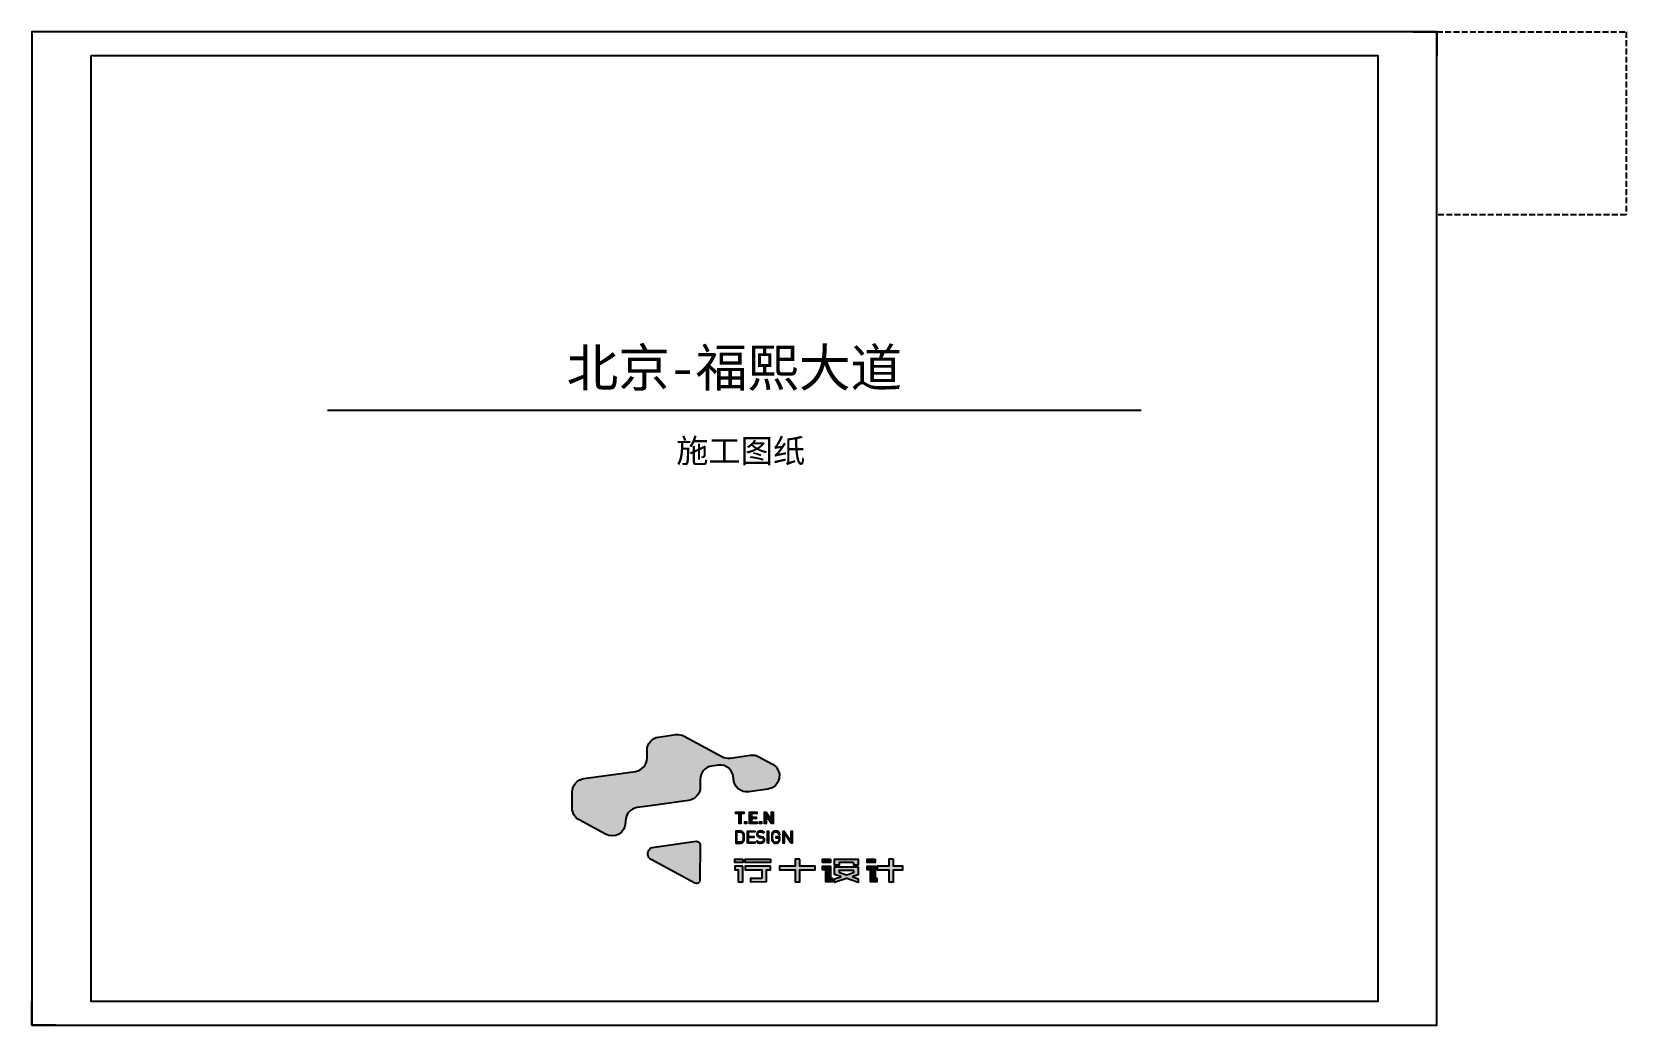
# Paper-space layout '布局' of a CAD drawing. Header units: millimetres. Extents: x -7887 to 894, y 542 to 1297.
# Drawn here: x -7887 to -7213, y 542 to 962 of the extents above; entities that cross this region are included whole.
import ezdxf
from ezdxf.enums import TextEntityAlignment as Align

# ---------------------------------------------------------------- set-up
doc = ezdxf.new("R2010")
doc.units = ezdxf.units.MM
doc.header["$LTSCALE"] = 10
doc.linetypes.add('DASH', pattern=[0.35, 0.25, -0.1])
for name, color, linetype in [('0-118标注', 2, 'Continuous'), ('008-顶面文字标注', 3, 'Continuous'), ('_U+56FE_U+5C42 1', 7, 'Continuous'), ('BJ-材料文字索引', 136, 'DASH'), ('ID_Anno_Dims', 3, 'Continuous'), ('T-TTLB-1', 1, 'Continuous')]:
    doc.layers.add(name, color=color, linetype=linetype)
doc.styles.add('宋体', font='', dxfattribs={"width": 0.8})
doc.styles.get('宋体').set_extended_font_data('SimSun')

psp = doc.layouts.new('布局')

# ---------------------------------------------------------------- texts
at = {"layer": '0-118标注', "color": 2, "style": '宋体'}
psp.add_text('北京-福熙大道', height=16, dxfattribs=at).set_placement((-7589.605, 812.276), align=Align.CENTER)
psp.add_text('施工图纸', height=10, dxfattribs=at).set_placement((-7586.944, 785.287), align=Align.MIDDLE)

# ---------------------------------------------------------------- hatches: boundary and pattern name
at = {"layer": '_U+56FE_U+5C42 1'}
h = psp.add_hatch(color=8, dxfattribs=at)
h.dxf.hatch_style = 2
edge = h.paths.add_edge_path()
edge.add_spline(control_points=[(-7626.247, 634.894), (-7626.247, 634.894), (-7626.247, 634.894), (-7626.247, 634.894), (-7626.247, 634.894), (-7608.937, 637.326), (-7608.937, 637.326), (-7606.129, 637.721), (-7604.039, 640.121), (-7604.034, 642.957), (-7604.034, 642.957), (-7604.03, 645.211), (-7604.03, 645.211), (-7604.03, 645.211), (-7604.028, 646.202), (-7604.028, 646.202), (-7604.023, 649.038), (-7601.932, 651.438), (-7599.124, 651.833), (-7599.124, 651.833), (-7596.452, 652.208), (-7596.452, 652.208), (-7593.02, 652.69), (-7589.956, 650.022), (-7589.963, 646.557), (-7589.963, 646.557), (-7589.963, 646.557), (-7589.963, 646.557), (-7589.969, 643.091), (-7586.905, 640.423), (-7583.474, 640.905), (-7583.474, 640.905), (-7575.461, 642.031), (-7575.461, 642.031), (-7570.024, 642.795), (-7568.708, 650.052), (-7573.532, 652.676), (-7573.532, 652.676), (-7579.237, 655.78), (-7579.237, 655.78), (-7580.31, 656.363), (-7581.543, 656.587), (-7582.752, 656.417), (-7582.752, 656.417), (-7591.424, 655.198), (-7591.424, 655.198), (-7592.633, 655.028), (-7593.865, 655.251), (-7594.938, 655.835), (-7594.938, 655.835), (-7610.811, 664.47), (-7610.811, 664.47), (-7611.884, 665.053), (-7613.116, 665.277), (-7614.326, 665.107), (-7614.326, 665.107), (-7621.637, 664.079), (-7621.637, 664.079), (-7624.445, 663.684), (-7626.535, 661.284), (-7626.54, 658.449), (-7626.54, 658.449), (-7626.546, 655.203), (-7626.546, 655.203), (-7626.552, 652.367), (-7628.642, 649.967), (-7631.45, 649.573), (-7631.45, 649.573), (-7653.258, 646.508), (-7653.258, 646.508), (-7656.066, 646.113), (-7658.156, 643.713), (-7658.161, 640.878), (-7658.161, 640.878), (-7658.174, 634.029), (-7658.174, 634.029), (-7658.178, 631.938), (-7657.036, 630.014), (-7655.2, 629.015), (-7655.2, 629.015), (-7644.069, 622.959), (-7644.069, 622.959), (-7640.277, 620.897), (-7635.658, 623.636), (-7635.65, 627.953), (-7635.65, 627.953), (-7635.649, 628.631), (-7635.649, 628.631), (-7635.644, 631.467), (-7633.553, 633.867), (-7630.745, 634.261), (-7630.745, 634.261), (-7626.247, 634.894), (-7626.247, 634.894)], knot_values=[0, 0, 0, 0, 1, 1, 1, 2, 2, 2, 3, 3, 3, 4, 4, 4, 5, 5, 5, 6, 6, 6, 7, 7, 7, 8, 8, 8, 9, 9, 9, 10, 10, 10, 11, 11, 11, 12, 12, 12, 13, 13, 13, 14, 14, 14, 15, 15, 15, 16, 16, 16, 17, 17, 17, 18, 18, 18, 19, 19, 19, 20, 20, 20, 21, 21, 21, 22, 22, 22, 23, 23, 23, 24, 24, 24, 25, 25, 25, 26, 26, 26, 27, 27, 27, 28, 28, 28, 29, 29, 29, 30, 30, 30, 31, 31, 31, 31], degree=3, periodic=0)
at = {"layer": '_U+56FE_U+5C42 1', "lineweight": 0}
h = psp.add_hatch(color=8, dxfattribs=at)
h.dxf.hatch_style = 2
h.paths.add_polyline_path([(-7586.794, 631.556), (-7586.794, 627.323), (-7587.795, 627.323), (-7587.795, 631.556), (-7589.134, 631.556), (-7589.134, 632.449), (-7585.455, 632.449), (-7585.455, 631.556)])
h = psp.add_hatch(color=8, dxfattribs=at)
h.dxf.hatch_style = 2
h.paths.add_polyline_path([(-7585.39, 627.323), (-7585.39, 628.388), (-7584.317, 628.388), (-7584.317, 627.323)])
h = psp.add_hatch(color=8, dxfattribs=at)
h.dxf.hatch_style = 2
h.paths.add_polyline_path([(-7583.295, 627.323), (-7583.295, 632.449), (-7579.918, 632.449), (-7579.918, 631.556), (-7582.294, 631.556), (-7582.294, 630.354), (-7580.271, 630.354), (-7580.271, 629.461), (-7582.294, 629.461), (-7582.294, 628.216), (-7579.918, 628.216), (-7579.918, 627.323)])
h = psp.add_hatch(color=8, dxfattribs=at)
h.dxf.hatch_style = 2
h.paths.add_polyline_path([(-7579.111, 627.323), (-7579.111, 628.388), (-7578.039, 628.388), (-7578.039, 627.323)])
h = psp.add_hatch(color=8, dxfattribs=at)
h.dxf.hatch_style = 2
h.paths.add_polyline_path([(-7573.985, 627.323), (-7576.016, 630.469), (-7576.016, 627.323), (-7577.016, 627.323), (-7577.016, 632.449), (-7576.124, 632.449), (-7574.093, 629.31), (-7574.093, 632.449), (-7573.093, 632.449), (-7573.093, 627.323)])
at = {"layer": '_U+56FE_U+5C42 1'}
h = psp.add_hatch(color=251, dxfattribs=at)
h.dxf.hatch_style = 2
edge = h.paths.add_edge_path()
edge.add_spline(control_points=[(-7605.755, 619.999), (-7605.755, 619.999), (-7624.34, 617.387), (-7624.34, 617.387), (-7624.67, 617.341), (-7624.975, 617.186), (-7625.211, 616.951), (-7626.819, 615.348), (-7626.294, 613.177), (-7624.764, 612.345), (-7624.764, 612.345), (-7606.263, 602.281), (-7606.263, 602.281), (-7605.32, 601.768), (-7604.17, 602.449), (-7604.168, 603.523), (-7604.168, 603.523), (-7604.14, 618.593), (-7604.14, 618.593), (-7604.139, 619.455), (-7604.901, 620.119), (-7605.755, 619.999)], knot_values=[0, 0, 0, 0, 1, 1, 1, 2, 2, 2, 3, 3, 3, 4, 4, 4, 5, 5, 5, 6, 6, 6, 7, 7, 7, 7], degree=3, periodic=0)
h = psp.add_hatch(color=8, dxfattribs=at)
h.dxf.hatch_style = 2
edge = h.paths.add_edge_path()
edge.add_spline(control_points=[(-7585.968, 619.701), (-7586.27, 619.4), (-7586.714, 619.235), (-7587.245, 619.235), (-7587.245, 619.235), (-7588.959, 619.235), (-7588.959, 619.235), (-7588.959, 619.235), (-7588.959, 624.341), (-7588.959, 624.341), (-7588.959, 624.341), (-7587.245, 624.341), (-7587.245, 624.341), (-7586.714, 624.341), (-7586.27, 624.176), (-7585.968, 623.875), (-7585.452, 623.358), (-7585.473, 622.548), (-7585.473, 621.859), (-7585.473, 621.171), (-7585.452, 620.217), (-7585.968, 619.701)], knot_values=[0, 0, 0, 0, 1, 1, 1, 2, 2, 2, 3, 3, 3, 4, 4, 4, 5, 5, 5, 6, 6, 6, 7, 7, 7, 7], degree=3, periodic=0)
edge = h.paths.add_edge_path()
edge.add_spline(control_points=[(-7586.241, 623.602), (-7586.535, 623.903), (-7586.929, 623.997), (-7587.338, 623.997), (-7587.338, 623.997), (-7588.571, 623.997), (-7588.571, 623.997), (-7588.571, 623.997), (-7588.571, 619.579), (-7588.571, 619.579), (-7588.571, 619.579), (-7587.338, 619.579), (-7587.338, 619.579), (-7586.929, 619.579), (-7586.535, 619.672), (-7586.241, 619.973), (-7585.832, 620.389), (-7585.861, 621.293), (-7585.861, 621.859), (-7585.861, 622.426), (-7585.832, 623.186), (-7586.241, 623.602)], knot_values=[0, 0, 0, 0, 1, 1, 1, 2, 2, 2, 3, 3, 3, 4, 4, 4, 5, 5, 5, 6, 6, 6, 7, 7, 7, 7], degree=3, periodic=0)
h = psp.add_hatch(color=8, dxfattribs=at)
h.dxf.hatch_style = 2
h.paths.add_polyline_path([(-7584.097, 619.235), (-7584.097, 624.341), (-7580.999, 624.341), (-7580.999, 623.997), (-7583.71, 623.997), (-7583.71, 621.981), (-7581.401, 621.981), (-7581.401, 621.637), (-7583.71, 621.637), (-7583.71, 619.579), (-7580.999, 619.579), (-7580.999, 619.235)])
h = psp.add_hatch(color=8, dxfattribs=at)
h.dxf.hatch_style = 2
h.paths.add_polyline_path([(-7575.6, 619.235), (-7575.6, 624.341), (-7575.213, 624.341), (-7575.213, 619.235)])
h = psp.add_hatch(color=8, dxfattribs=at)
h.dxf.hatch_style = 2
edge = h.paths.add_edge_path()
edge.add_spline(control_points=[(-7570.746, 619.78), (-7571.083, 619.407), (-7571.57, 619.192), (-7572.087, 619.192), (-7572.567, 619.192), (-7573.026, 619.378), (-7573.363, 619.715), (-7573.829, 620.181), (-7573.837, 620.633), (-7573.837, 621.788), (-7573.837, 622.942), (-7573.829, 623.394), (-7573.363, 623.86), (-7573.026, 624.197), (-7572.567, 624.384), (-7572.087, 624.384), (-7571.19, 624.384), (-7570.502, 623.796), (-7570.344, 622.892), (-7570.344, 622.892), (-7570.731, 622.892), (-7570.731, 622.892), (-7570.882, 623.595), (-7571.398, 624.04), (-7572.087, 624.04), (-7572.452, 624.04), (-7572.797, 623.903), (-7573.055, 623.645), (-7573.421, 623.279), (-7573.449, 622.885), (-7573.449, 621.788), (-7573.449, 620.69), (-7573.421, 620.296), (-7573.055, 619.93), (-7572.797, 619.672), (-7572.452, 619.536), (-7572.087, 619.536), (-7571.685, 619.536), (-7571.291, 619.708), (-7571.025, 620.031), (-7570.803, 620.303), (-7570.717, 620.604), (-7570.717, 621.042), (-7570.717, 621.042), (-7570.717, 621.501), (-7570.717, 621.501), (-7570.717, 621.501), (-7572.087, 621.501), (-7572.087, 621.501), (-7572.087, 621.501), (-7572.087, 621.845), (-7572.087, 621.845), (-7572.087, 621.845), (-7570.33, 621.845), (-7570.33, 621.845), (-7570.33, 621.845), (-7570.33, 621.013), (-7570.33, 621.013), (-7570.33, 620.482), (-7570.445, 620.102), (-7570.746, 619.78)], knot_values=[0, 0, 0, 0, 1, 1, 1, 2, 2, 2, 3, 3, 3, 4, 4, 4, 5, 5, 5, 6, 6, 6, 7, 7, 7, 8, 8, 8, 9, 9, 9, 10, 10, 10, 11, 11, 11, 12, 12, 12, 13, 13, 13, 14, 14, 14, 15, 15, 15, 16, 16, 16, 17, 17, 17, 18, 18, 18, 19, 19, 19, 20, 20, 20, 20], degree=3, periodic=0)
h = psp.add_hatch(color=8, dxfattribs=at)
h.dxf.hatch_style = 2
h.paths.add_polyline_path([(-7565.633, 619.235), (-7568.581, 623.674), (-7568.581, 619.235), (-7568.968, 619.235), (-7568.968, 624.341), (-7568.581, 624.341), (-7565.633, 619.916), (-7565.633, 624.341), (-7565.246, 624.341), (-7565.246, 619.235)])
h = psp.add_hatch(color=8, dxfattribs=at)
h.paths.add_polyline_path([(-7574.272, 612.507), (-7574.272, 610.992), (-7585.082, 610.992), (-7585.082, 612.507)])
h.paths.add_polyline_path([(-7586.067, 612.507), (-7586.067, 610.992), (-7589.35, 610.992), (-7589.35, 612.507)])
edge = h.paths.add_edge_path()
edge.add_spline(control_points=[(-7586.067, 609.498), (-7586.067, 609.498), (-7586.067, 609.473), (-7586.067, 609.473), (-7586.067, 609.473), (-7586.067, 602.933), (-7586.067, 602.933), (-7586.067, 602.933), (-7587.961, 602.933), (-7587.961, 602.933), (-7587.961, 602.933), (-7587.961, 607.783), (-7587.961, 607.783), (-7587.961, 607.893), (-7588.05, 607.983), (-7588.161, 607.983), (-7588.161, 607.983), (-7589.35, 607.983), (-7589.35, 607.983), (-7589.35, 607.983), (-7589.35, 609.498), (-7589.35, 609.498), (-7589.35, 609.498), (-7586.067, 609.498), (-7586.067, 609.498)], knot_values=[0, 0, 0, 0, 1, 1, 1, 2, 2, 2, 3, 3, 3, 4, 4, 4, 5, 5, 5, 6, 6, 6, 7, 7, 7, 8, 8, 8, 8], degree=3, periodic=0)
edge = h.paths.add_edge_path()
edge.add_spline(control_points=[(-7574.272, 609.473), (-7574.272, 609.473), (-7574.272, 607.958), (-7574.272, 607.958), (-7574.272, 607.958), (-7575.848, 607.958), (-7575.848, 607.958), (-7575.959, 607.958), (-7576.048, 607.868), (-7576.048, 607.758), (-7576.048, 607.758), (-7576.048, 602.945), (-7576.048, 602.945), (-7576.048, 602.945), (-7582.808, 602.933), (-7582.808, 602.933), (-7582.808, 602.933), (-7582.808, 604.322), (-7582.808, 604.322), (-7582.808, 604.322), (-7578.142, 604.322), (-7578.142, 604.322), (-7578.032, 604.322), (-7577.942, 604.411), (-7577.942, 604.522), (-7577.942, 604.522), (-7577.942, 607.758), (-7577.942, 607.758), (-7577.942, 607.868), (-7578.032, 607.958), (-7578.142, 607.958), (-7578.142, 607.958), (-7585.082, 607.958), (-7585.082, 607.958), (-7585.082, 607.958), (-7585.082, 609.473), (-7585.082, 609.473), (-7585.082, 609.473), (-7574.272, 609.473), (-7574.272, 609.473)], knot_values=[0, 0, 0, 0, 1, 1, 1, 2, 2, 2, 3, 3, 3, 4, 4, 4, 5, 5, 5, 6, 6, 6, 7, 7, 7, 8, 8, 8, 9, 9, 9, 10, 10, 10, 11, 11, 11, 12, 12, 12, 13, 13, 13, 13], degree=3, periodic=0)
h = psp.add_hatch(color=8, dxfattribs=at)
edge = h.paths.add_edge_path()
edge.add_spline(control_points=[(-7561.997, 612.507), (-7561.997, 612.507), (-7561.997, 609.706), (-7561.997, 609.706), (-7561.997, 609.584), (-7561.899, 609.485), (-7561.777, 609.485), (-7561.777, 609.485), (-7555.42, 609.485), (-7555.42, 609.485), (-7555.42, 609.485), (-7555.42, 607.97), (-7555.42, 607.97), (-7555.42, 607.97), (-7561.777, 607.97), (-7561.777, 607.97), (-7561.899, 607.97), (-7561.997, 607.871), (-7561.997, 607.75), (-7561.997, 607.75), (-7561.997, 602.933), (-7561.997, 602.933), (-7561.997, 602.933), (-7563.891, 602.933), (-7563.891, 602.933), (-7563.891, 602.933), (-7563.891, 607.75), (-7563.891, 607.75), (-7563.891, 607.871), (-7563.99, 607.97), (-7564.112, 607.97), (-7564.112, 607.97), (-7570.469, 607.97), (-7570.469, 607.97), (-7570.469, 607.97), (-7570.469, 609.485), (-7570.469, 609.485), (-7570.469, 609.485), (-7564.112, 609.485), (-7564.112, 609.485), (-7563.99, 609.485), (-7563.891, 609.584), (-7563.891, 609.706), (-7563.891, 609.706), (-7563.891, 612.507), (-7563.891, 612.507), (-7563.891, 612.507), (-7561.997, 612.507), (-7561.997, 612.507)], knot_values=[0, 0, 0, 0, 1, 1, 1, 2, 2, 2, 3, 3, 3, 4, 4, 4, 5, 5, 5, 6, 6, 6, 7, 7, 7, 8, 8, 8, 9, 9, 9, 10, 10, 10, 11, 11, 11, 12, 12, 12, 13, 13, 13, 14, 14, 14, 15, 15, 15, 16, 16, 16, 16], degree=3, periodic=0)
for points in [[(-7549.036, 612.507), (-7549.036, 610.992), (-7552.318, 610.992), (-7552.318, 612.507)], [(-7530.155, 612.507), (-7530.155, 610.992), (-7533.438, 610.992), (-7533.438, 612.507)]]:
    psp.add_hatch(color=8, dxfattribs=at).paths.add_polyline_path(points)
h = psp.add_hatch(color=8, dxfattribs=at)
edge = h.paths.add_edge_path()
edge.add_spline(control_points=[(-7548.836, 604.448), (-7548.946, 604.448), (-7549.036, 604.537), (-7549.036, 604.648), (-7549.036, 604.648), (-7549.036, 609.473), (-7549.036, 609.473), (-7549.036, 609.473), (-7549.036, 609.498), (-7549.036, 609.498), (-7549.036, 609.498), (-7552.318, 609.498), (-7552.318, 609.498), (-7552.318, 609.498), (-7552.318, 607.983), (-7552.318, 607.983), (-7552.318, 607.983), (-7551.13, 607.983), (-7551.13, 607.983), (-7551.019, 607.983), (-7550.93, 607.893), (-7550.93, 607.783), (-7550.93, 607.783), (-7550.93, 602.933), (-7550.93, 602.933), (-7550.93, 602.933), (-7550.918, 602.933), (-7550.918, 602.933), (-7550.918, 602.933), (-7549.036, 602.933), (-7549.036, 602.933), (-7549.036, 602.933), (-7548.227, 602.933), (-7548.227, 602.933), (-7548.227, 602.933), (-7548.227, 604.448), (-7548.227, 604.448), (-7548.227, 604.448), (-7548.836, 604.448), (-7548.836, 604.448)], knot_values=[0, 0, 0, 0, 1, 1, 1, 2, 2, 2, 3, 3, 3, 4, 4, 4, 5, 5, 5, 6, 6, 6, 7, 7, 7, 8, 8, 8, 9, 9, 9, 10, 10, 10, 11, 11, 11, 12, 12, 12, 13, 13, 13, 13], degree=3, periodic=0)
h = psp.add_hatch(color=8, dxfattribs=at)
edge = h.paths.add_edge_path()
edge.add_spline(control_points=[(-7547.227, 612.507), (-7547.227, 612.507), (-7547.227, 612.507), (-7547.227, 612.507), (-7547.227, 612.507), (-7547.235, 612.507), (-7547.235, 612.507), (-7547.235, 612.507), (-7547.235, 612.496), (-7547.235, 612.496), (-7547.235, 612.496), (-7547.235, 609.887), (-7547.235, 609.887), (-7547.235, 609.887), (-7547.235, 609.876), (-7547.235, 609.876), (-7547.235, 609.876), (-7545.352, 609.876), (-7545.352, 609.876), (-7545.352, 609.876), (-7545.352, 610.792), (-7545.352, 610.792), (-7545.352, 610.902), (-7545.262, 610.992), (-7545.152, 610.992), (-7545.152, 610.992), (-7539.323, 610.992), (-7539.323, 610.992), (-7539.213, 610.992), (-7539.123, 610.902), (-7539.123, 610.792), (-7539.123, 610.792), (-7539.123, 609.876), (-7539.123, 609.876), (-7539.123, 609.876), (-7537.24, 609.876), (-7537.24, 609.876), (-7537.24, 609.876), (-7537.24, 609.887), (-7537.24, 609.887), (-7537.24, 609.887), (-7537.24, 610.992), (-7537.24, 610.992), (-7537.24, 610.992), (-7537.24, 612.496), (-7537.24, 612.496), (-7537.24, 612.496), (-7537.24, 612.507), (-7537.24, 612.507), (-7537.24, 612.507), (-7537.24, 612.507), (-7537.24, 612.507), (-7537.24, 612.507), (-7547.227, 612.507), (-7547.227, 612.507)], knot_values=[0, 0, 0, 0, 1, 1, 1, 2, 2, 2, 3, 3, 3, 4, 4, 4, 5, 5, 5, 6, 6, 6, 7, 7, 7, 8, 8, 8, 9, 9, 9, 10, 10, 10, 11, 11, 11, 12, 12, 12, 13, 13, 13, 14, 14, 14, 15, 15, 15, 16, 16, 16, 17, 17, 17, 18, 18, 18, 18], degree=3, periodic=0)
h = psp.add_hatch(color=8, dxfattribs=at)
edge = h.paths.add_edge_path()
edge.add_spline(control_points=[(-7537.24, 609.24), (-7537.24, 609.24), (-7537.241, 609.24), (-7537.241, 609.24), (-7537.241, 609.24), (-7539.123, 609.24), (-7539.123, 609.24), (-7539.123, 609.24), (-7545.352, 609.24), (-7545.352, 609.24), (-7545.352, 609.24), (-7547.227, 609.24), (-7547.227, 609.24), (-7547.227, 609.24), (-7547.235, 609.24), (-7547.235, 609.24), (-7547.235, 609.24), (-7547.235, 606.231), (-7547.235, 606.231), (-7547.235, 606.231), (-7547.227, 606.231), (-7547.227, 606.231), (-7547.227, 606.231), (-7547.227, 605.97), (-7547.227, 605.97), (-7547.227, 605.97), (-7544.618, 605.094), (-7544.618, 605.094), (-7544.563, 605.076), (-7544.563, 604.999), (-7544.618, 604.981), (-7544.618, 604.981), (-7547.235, 604.102), (-7547.235, 604.102), (-7547.235, 604.102), (-7547.235, 602.52), (-7547.235, 602.52), (-7547.235, 602.52), (-7542.156, 604.225), (-7542.156, 604.225), (-7542.115, 604.239), (-7542.07, 604.239), (-7542.029, 604.225), (-7542.029, 604.225), (-7537.24, 602.617), (-7537.24, 602.617), (-7537.24, 602.617), (-7537.24, 604.199), (-7537.24, 604.199), (-7537.24, 604.199), (-7539.567, 604.981), (-7539.567, 604.981), (-7539.622, 604.999), (-7539.622, 605.076), (-7539.567, 605.094), (-7539.567, 605.094), (-7537.24, 605.876), (-7537.24, 605.876), (-7537.24, 605.876), (-7537.24, 606.231), (-7537.24, 606.231), (-7537.24, 606.231), (-7537.24, 606.231), (-7537.24, 606.231), (-7537.24, 606.231), (-7537.24, 609.24), (-7537.24, 609.24)], knot_values=[0, 0, 0, 0, 1, 1, 1, 2, 2, 2, 3, 3, 3, 4, 4, 4, 5, 5, 5, 6, 6, 6, 7, 7, 7, 8, 8, 8, 9, 9, 9, 10, 10, 10, 11, 11, 11, 12, 12, 12, 13, 13, 13, 14, 14, 14, 15, 15, 15, 16, 16, 16, 17, 17, 17, 18, 18, 18, 19, 19, 19, 20, 20, 20, 21, 21, 21, 22, 22, 22, 22], degree=3, periodic=0)
edge = h.paths.add_edge_path()
edge.add_spline(control_points=[(-7542.156, 605.85), (-7542.156, 605.85), (-7545.216, 606.877), (-7545.216, 606.877), (-7545.297, 606.905), (-7545.352, 606.981), (-7545.352, 607.067), (-7545.352, 607.067), (-7545.352, 607.525), (-7545.352, 607.525), (-7545.352, 607.636), (-7545.263, 607.725), (-7545.152, 607.725), (-7545.152, 607.725), (-7539.323, 607.725), (-7539.323, 607.725), (-7539.212, 607.725), (-7539.123, 607.636), (-7539.123, 607.525), (-7539.123, 607.525), (-7539.123, 606.97), (-7539.123, 606.97), (-7539.123, 606.884), (-7539.178, 606.807), (-7539.259, 606.78), (-7539.259, 606.78), (-7542.029, 605.85), (-7542.029, 605.85), (-7542.07, 605.836), (-7542.115, 605.836), (-7542.156, 605.85)], knot_values=[0, 0, 0, 0, 1, 1, 1, 2, 2, 2, 3, 3, 3, 4, 4, 4, 5, 5, 5, 6, 6, 6, 7, 7, 7, 8, 8, 8, 9, 9, 9, 10, 10, 10, 10], degree=3, periodic=0)
h = psp.add_hatch(color=8, dxfattribs=at)
edge = h.paths.add_edge_path()
edge.add_spline(control_points=[(-7529.955, 604.448), (-7530.066, 604.448), (-7530.155, 604.537), (-7530.155, 604.648), (-7530.155, 604.648), (-7530.155, 609.473), (-7530.155, 609.473), (-7530.155, 609.473), (-7530.155, 609.498), (-7530.155, 609.498), (-7530.155, 609.498), (-7533.438, 609.498), (-7533.438, 609.498), (-7533.438, 609.498), (-7533.438, 607.983), (-7533.438, 607.983), (-7533.438, 607.983), (-7532.249, 607.983), (-7532.249, 607.983), (-7532.138, 607.983), (-7532.049, 607.893), (-7532.049, 607.783), (-7532.049, 607.783), (-7532.049, 602.933), (-7532.049, 602.933), (-7532.049, 602.933), (-7532.038, 602.933), (-7532.038, 602.933), (-7532.038, 602.933), (-7530.155, 602.933), (-7530.155, 602.933), (-7530.155, 602.933), (-7529.347, 602.933), (-7529.347, 602.933), (-7529.347, 602.933), (-7529.347, 604.448), (-7529.347, 604.448), (-7529.347, 604.448), (-7529.955, 604.448), (-7529.955, 604.448)], knot_values=[0, 0, 0, 0, 1, 1, 1, 2, 2, 2, 3, 3, 3, 4, 4, 4, 5, 5, 5, 6, 6, 6, 7, 7, 7, 8, 8, 8, 9, 9, 9, 10, 10, 10, 11, 11, 11, 12, 12, 12, 13, 13, 13, 13], degree=3, periodic=0)
h = psp.add_hatch(color=8, dxfattribs=at)
edge = h.paths.add_edge_path()
edge.add_spline(control_points=[(-7522.366, 612.507), (-7522.366, 612.507), (-7522.366, 609.685), (-7522.366, 609.685), (-7522.366, 609.575), (-7522.277, 609.485), (-7522.166, 609.485), (-7522.166, 609.485), (-7518.389, 609.485), (-7518.389, 609.485), (-7518.389, 609.485), (-7518.389, 607.97), (-7518.389, 607.97), (-7518.389, 607.97), (-7522.166, 607.97), (-7522.166, 607.97), (-7522.277, 607.97), (-7522.366, 607.881), (-7522.366, 607.77), (-7522.366, 607.77), (-7522.366, 602.933), (-7522.366, 602.933), (-7522.366, 602.933), (-7524.26, 602.933), (-7524.26, 602.933), (-7524.26, 602.933), (-7524.26, 607.77), (-7524.26, 607.77), (-7524.26, 607.881), (-7524.35, 607.97), (-7524.46, 607.97), (-7524.46, 607.97), (-7529.196, 607.97), (-7529.196, 607.97), (-7529.196, 607.97), (-7529.196, 609.485), (-7529.196, 609.485), (-7529.196, 609.485), (-7524.46, 609.485), (-7524.46, 609.485), (-7524.35, 609.485), (-7524.26, 609.575), (-7524.26, 609.685), (-7524.26, 609.685), (-7524.26, 612.507), (-7524.26, 612.507), (-7524.26, 612.507), (-7522.366, 612.507), (-7522.366, 612.507)], knot_values=[0, 0, 0, 0, 1, 1, 1, 2, 2, 2, 3, 3, 3, 4, 4, 4, 5, 5, 5, 6, 6, 6, 7, 7, 7, 8, 8, 8, 9, 9, 9, 10, 10, 10, 11, 11, 11, 12, 12, 12, 13, 13, 13, 14, 14, 14, 15, 15, 15, 16, 16, 16, 16], degree=3, periodic=0)

# ---------------------------------------------------------------- linework, layer by layer
at = {"layer": '0-118标注', "color": 8}
psp.add_line((-7761.605, 802.276), (-7417.605, 802.276), dxfattribs=at)
at = {"layer": '008-顶面文字标注', "color": 8}
psp.add_lwpolyline([(-7886.605, 542.276), (-7292.605, 542.276), (-7292.605, 962.276), (-7886.605, 962.276)], close=True, dxfattribs=at)
at = {"layer": '_U+56FE_U+5C42 1', "color": 8, "lineweight": 0}
for points in [[(-7586.794, 631.556), (-7586.794, 627.323), (-7587.795, 627.323), (-7587.795, 631.556), (-7589.134, 631.556), (-7589.134, 632.449), (-7585.455, 632.449), (-7585.455, 631.556), (-7586.794, 631.556)], [(-7585.39, 627.323), (-7585.39, 628.388), (-7584.317, 628.388), (-7584.317, 627.323), (-7585.39, 627.323)], [(-7583.295, 627.323), (-7583.295, 632.449), (-7579.918, 632.449), (-7579.918, 631.556), (-7582.294, 631.556), (-7582.294, 630.354), (-7580.271, 630.354), (-7580.271, 629.461), (-7582.294, 629.461), (-7582.294, 628.216), (-7579.918, 628.216), (-7579.918, 627.323), (-7583.295, 627.323)], [(-7579.111, 627.323), (-7579.111, 628.388), (-7578.039, 628.388), (-7578.039, 627.323), (-7579.111, 627.323)], [(-7573.985, 627.323), (-7576.016, 630.469), (-7576.016, 627.323), (-7577.016, 627.323), (-7577.016, 632.449), (-7576.124, 632.449), (-7574.093, 629.31), (-7574.093, 632.449), (-7573.093, 632.449), (-7573.093, 627.323), (-7573.985, 627.323)]]:
    psp.add_lwpolyline(points, dxfattribs=at)
at = {"layer": '_U+56FE_U+5C42 1', "color": 8}
for points in [[(-7584.097, 619.235), (-7584.097, 624.341), (-7580.999, 624.341), (-7580.999, 623.997), (-7583.71, 623.997), (-7583.71, 621.981), (-7581.401, 621.981), (-7581.401, 621.637), (-7583.71, 621.637), (-7583.71, 619.579), (-7580.999, 619.579), (-7580.999, 619.235), (-7584.097, 619.235)], [(-7575.6, 619.235), (-7575.6, 624.341), (-7575.213, 624.341), (-7575.213, 619.235), (-7575.6, 619.235)], [(-7565.633, 619.235), (-7568.581, 623.674), (-7568.581, 619.235), (-7568.968, 619.235), (-7568.968, 624.341), (-7568.581, 624.341), (-7565.633, 619.916), (-7565.633, 624.341), (-7565.246, 624.341), (-7565.246, 619.235), (-7565.633, 619.235)], [(-7586.067, 612.507), (-7586.067, 610.992), (-7589.35, 610.992), (-7589.35, 612.507), (-7586.067, 612.507)], [(-7574.272, 612.507), (-7574.272, 610.992), (-7585.082, 610.992), (-7585.082, 612.507), (-7574.272, 612.507)], [(-7549.036, 612.507), (-7549.036, 610.992), (-7552.318, 610.992), (-7552.318, 612.507), (-7549.036, 612.507)], [(-7530.155, 612.507), (-7530.155, 610.992), (-7533.438, 610.992), (-7533.438, 612.507), (-7530.155, 612.507)]]:
    psp.add_lwpolyline(points, dxfattribs=at)
for points, knots in [([(-7626.247, 634.894), (-7626.247, 634.894), (-7626.247, 634.894), (-7626.247, 634.894), (-7626.247, 634.894), (-7608.937, 637.326), (-7608.937, 637.326), (-7606.129, 637.721), (-7604.039, 640.121), (-7604.034, 642.957), (-7604.034, 642.957), (-7604.03, 645.211), (-7604.03, 645.211), (-7604.03, 645.211), (-7604.028, 646.202), (-7604.028, 646.202), (-7604.023, 649.038), (-7601.932, 651.438), (-7599.124, 651.833), (-7599.124, 651.833), (-7596.452, 652.208), (-7596.452, 652.208), (-7593.02, 652.69), (-7589.956, 650.022), (-7589.963, 646.557), (-7589.963, 646.557), (-7589.963, 646.557), (-7589.963, 646.557), (-7589.969, 643.091), (-7586.905, 640.423), (-7583.474, 640.905), (-7583.474, 640.905), (-7575.461, 642.031), (-7575.461, 642.031), (-7570.024, 642.795), (-7568.708, 650.052), (-7573.532, 652.676), (-7573.532, 652.676), (-7579.237, 655.78), (-7579.237, 655.78), (-7580.31, 656.363), (-7581.543, 656.587), (-7582.752, 656.417), (-7582.752, 656.417), (-7591.424, 655.198), (-7591.424, 655.198), (-7592.633, 655.028), (-7593.865, 655.251), (-7594.938, 655.835), (-7594.938, 655.835), (-7610.811, 664.47), (-7610.811, 664.47), (-7611.884, 665.053), (-7613.116, 665.277), (-7614.326, 665.107), (-7614.326, 665.107), (-7621.637, 664.079), (-7621.637, 664.079), (-7624.445, 663.684), (-7626.535, 661.284), (-7626.54, 658.449), (-7626.54, 658.449), (-7626.546, 655.203), (-7626.546, 655.203), (-7626.552, 652.367), (-7628.642, 649.967), (-7631.45, 649.573), (-7631.45, 649.573), (-7653.258, 646.508), (-7653.258, 646.508), (-7656.066, 646.113), (-7658.156, 643.713), (-7658.161, 640.878), (-7658.161, 640.878), (-7658.174, 634.029), (-7658.174, 634.029), (-7658.178, 631.938), (-7657.036, 630.014), (-7655.2, 629.015), (-7655.2, 629.015), (-7644.069, 622.959), (-7644.069, 622.959), (-7640.277, 620.897), (-7635.658, 623.636), (-7635.65, 627.953), (-7635.65, 627.953), (-7635.649, 628.631), (-7635.649, 628.631), (-7635.644, 631.467), (-7633.553, 633.867), (-7630.745, 634.261), (-7630.745, 634.261), (-7626.247, 634.894), (-7626.247, 634.894)], [0, 0, 0, 0, 1, 1, 1, 2, 2, 2, 3, 3, 3, 4, 4, 4, 5, 5, 5, 6, 6, 6, 7, 7, 7, 8, 8, 8, 9, 9, 9, 10, 10, 10, 11, 11, 11, 12, 12, 12, 13, 13, 13, 14, 14, 14, 15, 15, 15, 16, 16, 16, 17, 17, 17, 18, 18, 18, 19, 19, 19, 20, 20, 20, 21, 21, 21, 22, 22, 22, 23, 23, 23, 24, 24, 24, 25, 25, 25, 26, 26, 26, 27, 27, 27, 28, 28, 28, 29, 29, 29, 30, 30, 30, 31, 31, 31, 31]), ([(-7585.968, 619.701), (-7586.27, 619.4), (-7586.714, 619.235), (-7587.245, 619.235), (-7587.245, 619.235), (-7588.959, 619.235), (-7588.959, 619.235), (-7588.959, 619.235), (-7588.959, 624.341), (-7588.959, 624.341), (-7588.959, 624.341), (-7587.245, 624.341), (-7587.245, 624.341), (-7586.714, 624.341), (-7586.27, 624.176), (-7585.968, 623.875), (-7585.452, 623.358), (-7585.473, 622.548), (-7585.473, 621.859), (-7585.473, 621.171), (-7585.452, 620.217), (-7585.968, 619.701)], [0, 0, 0, 0, 1, 1, 1, 2, 2, 2, 3, 3, 3, 4, 4, 4, 5, 5, 5, 6, 6, 6, 7, 7, 7, 7]), ([(-7586.241, 623.602), (-7586.535, 623.903), (-7586.929, 623.997), (-7587.338, 623.997), (-7587.338, 623.997), (-7588.571, 623.997), (-7588.571, 623.997), (-7588.571, 623.997), (-7588.571, 619.579), (-7588.571, 619.579), (-7588.571, 619.579), (-7587.338, 619.579), (-7587.338, 619.579), (-7586.929, 619.579), (-7586.535, 619.672), (-7586.241, 619.973), (-7585.832, 620.389), (-7585.861, 621.293), (-7585.861, 621.859), (-7585.861, 622.426), (-7585.832, 623.186), (-7586.241, 623.602)], [0, 0, 0, 0, 1, 1, 1, 2, 2, 2, 3, 3, 3, 4, 4, 4, 5, 5, 5, 6, 6, 6, 7, 7, 7, 7]), ([(-7578.533, 619.192), (-7579.293, 619.192), (-7579.766, 619.4), (-7580.232, 619.866), (-7580.232, 619.866), (-7579.96, 620.138), (-7579.96, 620.138), (-7579.501, 619.679), (-7579.128, 619.536), (-7578.511, 619.536), (-7577.708, 619.536), (-7577.199, 619.923), (-7577.199, 620.59), (-7577.199, 620.891), (-7577.292, 621.142), (-7577.479, 621.307), (-7577.665, 621.465), (-7577.802, 621.515), (-7578.217, 621.58), (-7578.217, 621.58), (-7578.812, 621.673), (-7578.812, 621.673), (-7579.2, 621.73), (-7579.508, 621.859), (-7579.723, 622.046), (-7579.996, 622.275), (-7580.125, 622.591), (-7580.125, 622.985), (-7580.125, 623.839), (-7579.515, 624.384), (-7578.54, 624.384), (-7577.909, 624.384), (-7577.507, 624.212), (-7577.07, 623.832), (-7577.07, 623.832), (-7577.321, 623.581), (-7577.321, 623.581), (-7577.636, 623.86), (-7577.952, 624.054), (-7578.562, 624.054), (-7579.3, 624.054), (-7579.745, 623.645), (-7579.745, 623), (-7579.745, 622.706), (-7579.659, 622.483), (-7579.48, 622.333), (-7579.3, 622.182), (-7579.006, 622.06), (-7578.72, 622.017), (-7578.72, 622.017), (-7578.167, 621.931), (-7578.167, 621.931), (-7577.687, 621.859), (-7577.471, 621.773), (-7577.256, 621.594), (-7576.977, 621.365), (-7576.812, 621.013), (-7576.812, 620.604), (-7576.812, 619.744), (-7577.471, 619.192), (-7578.533, 619.192)], [0, 0, 0, 0, 1, 1, 1, 2, 2, 2, 3, 3, 3, 4, 4, 4, 5, 5, 5, 6, 6, 6, 7, 7, 7, 8, 8, 8, 9, 9, 9, 10, 10, 10, 11, 11, 11, 12, 12, 12, 13, 13, 13, 14, 14, 14, 15, 15, 15, 16, 16, 16, 17, 17, 17, 18, 18, 18, 19, 19, 19, 20, 20, 20, 20]), ([(-7570.746, 619.78), (-7571.083, 619.407), (-7571.57, 619.192), (-7572.087, 619.192), (-7572.567, 619.192), (-7573.026, 619.378), (-7573.363, 619.715), (-7573.829, 620.181), (-7573.837, 620.633), (-7573.837, 621.788), (-7573.837, 622.942), (-7573.829, 623.394), (-7573.363, 623.86), (-7573.026, 624.197), (-7572.567, 624.384), (-7572.087, 624.384), (-7571.19, 624.384), (-7570.502, 623.796), (-7570.344, 622.892), (-7570.344, 622.892), (-7570.731, 622.892), (-7570.731, 622.892), (-7570.882, 623.595), (-7571.398, 624.04), (-7572.087, 624.04), (-7572.452, 624.04), (-7572.797, 623.903), (-7573.055, 623.645), (-7573.421, 623.279), (-7573.449, 622.885), (-7573.449, 621.788), (-7573.449, 620.69), (-7573.421, 620.296), (-7573.055, 619.93), (-7572.797, 619.672), (-7572.452, 619.536), (-7572.087, 619.536), (-7571.685, 619.536), (-7571.291, 619.708), (-7571.025, 620.031), (-7570.803, 620.303), (-7570.717, 620.604), (-7570.717, 621.042), (-7570.717, 621.042), (-7570.717, 621.501), (-7570.717, 621.501), (-7570.717, 621.501), (-7572.087, 621.501), (-7572.087, 621.501), (-7572.087, 621.501), (-7572.087, 621.845), (-7572.087, 621.845), (-7572.087, 621.845), (-7570.33, 621.845), (-7570.33, 621.845), (-7570.33, 621.845), (-7570.33, 621.013), (-7570.33, 621.013), (-7570.33, 620.482), (-7570.445, 620.102), (-7570.746, 619.78)], [0, 0, 0, 0, 1, 1, 1, 2, 2, 2, 3, 3, 3, 4, 4, 4, 5, 5, 5, 6, 6, 6, 7, 7, 7, 8, 8, 8, 9, 9, 9, 10, 10, 10, 11, 11, 11, 12, 12, 12, 13, 13, 13, 14, 14, 14, 15, 15, 15, 16, 16, 16, 17, 17, 17, 18, 18, 18, 19, 19, 19, 20, 20, 20, 20]), ([(-7586.067, 609.498), (-7586.067, 609.498), (-7586.067, 609.473), (-7586.067, 609.473), (-7586.067, 609.473), (-7586.067, 602.933), (-7586.067, 602.933), (-7586.067, 602.933), (-7587.961, 602.933), (-7587.961, 602.933), (-7587.961, 602.933), (-7587.961, 607.783), (-7587.961, 607.783), (-7587.961, 607.893), (-7588.05, 607.983), (-7588.161, 607.983), (-7588.161, 607.983), (-7589.35, 607.983), (-7589.35, 607.983), (-7589.35, 607.983), (-7589.35, 609.498), (-7589.35, 609.498), (-7589.35, 609.498), (-7586.067, 609.498), (-7586.067, 609.498)], [0, 0, 0, 0, 1, 1, 1, 2, 2, 2, 3, 3, 3, 4, 4, 4, 5, 5, 5, 6, 6, 6, 7, 7, 7, 8, 8, 8, 8]), ([(-7574.272, 609.473), (-7574.272, 609.473), (-7574.272, 607.958), (-7574.272, 607.958), (-7574.272, 607.958), (-7575.848, 607.958), (-7575.848, 607.958), (-7575.959, 607.958), (-7576.048, 607.868), (-7576.048, 607.758), (-7576.048, 607.758), (-7576.048, 602.945), (-7576.048, 602.945), (-7576.048, 602.945), (-7582.808, 602.933), (-7582.808, 602.933), (-7582.808, 602.933), (-7582.808, 604.322), (-7582.808, 604.322), (-7582.808, 604.322), (-7578.142, 604.322), (-7578.142, 604.322), (-7578.032, 604.322), (-7577.942, 604.411), (-7577.942, 604.522), (-7577.942, 604.522), (-7577.942, 607.758), (-7577.942, 607.758), (-7577.942, 607.868), (-7578.032, 607.958), (-7578.142, 607.958), (-7578.142, 607.958), (-7585.082, 607.958), (-7585.082, 607.958), (-7585.082, 607.958), (-7585.082, 609.473), (-7585.082, 609.473), (-7585.082, 609.473), (-7574.272, 609.473), (-7574.272, 609.473)], [0, 0, 0, 0, 1, 1, 1, 2, 2, 2, 3, 3, 3, 4, 4, 4, 5, 5, 5, 6, 6, 6, 7, 7, 7, 8, 8, 8, 9, 9, 9, 10, 10, 10, 11, 11, 11, 12, 12, 12, 13, 13, 13, 13]), ([(-7561.997, 612.507), (-7561.997, 612.507), (-7561.997, 609.706), (-7561.997, 609.706), (-7561.997, 609.584), (-7561.899, 609.485), (-7561.777, 609.485), (-7561.777, 609.485), (-7555.42, 609.485), (-7555.42, 609.485), (-7555.42, 609.485), (-7555.42, 607.97), (-7555.42, 607.97), (-7555.42, 607.97), (-7561.777, 607.97), (-7561.777, 607.97), (-7561.899, 607.97), (-7561.997, 607.871), (-7561.997, 607.75), (-7561.997, 607.75), (-7561.997, 602.933), (-7561.997, 602.933), (-7561.997, 602.933), (-7563.891, 602.933), (-7563.891, 602.933), (-7563.891, 602.933), (-7563.891, 607.75), (-7563.891, 607.75), (-7563.891, 607.871), (-7563.99, 607.97), (-7564.112, 607.97), (-7564.112, 607.97), (-7570.469, 607.97), (-7570.469, 607.97), (-7570.469, 607.97), (-7570.469, 609.485), (-7570.469, 609.485), (-7570.469, 609.485), (-7564.112, 609.485), (-7564.112, 609.485), (-7563.99, 609.485), (-7563.891, 609.584), (-7563.891, 609.706), (-7563.891, 609.706), (-7563.891, 612.507), (-7563.891, 612.507), (-7563.891, 612.507), (-7561.997, 612.507), (-7561.997, 612.507)], [0, 0, 0, 0, 1, 1, 1, 2, 2, 2, 3, 3, 3, 4, 4, 4, 5, 5, 5, 6, 6, 6, 7, 7, 7, 8, 8, 8, 9, 9, 9, 10, 10, 10, 11, 11, 11, 12, 12, 12, 13, 13, 13, 14, 14, 14, 15, 15, 15, 16, 16, 16, 16]), ([(-7548.836, 604.448), (-7548.946, 604.448), (-7549.036, 604.537), (-7549.036, 604.648), (-7549.036, 604.648), (-7549.036, 609.473), (-7549.036, 609.473), (-7549.036, 609.473), (-7549.036, 609.498), (-7549.036, 609.498), (-7549.036, 609.498), (-7552.318, 609.498), (-7552.318, 609.498), (-7552.318, 609.498), (-7552.318, 607.983), (-7552.318, 607.983), (-7552.318, 607.983), (-7551.13, 607.983), (-7551.13, 607.983), (-7551.019, 607.983), (-7550.93, 607.893), (-7550.93, 607.783), (-7550.93, 607.783), (-7550.93, 602.933), (-7550.93, 602.933), (-7550.93, 602.933), (-7550.918, 602.933), (-7550.918, 602.933), (-7550.918, 602.933), (-7549.036, 602.933), (-7549.036, 602.933), (-7549.036, 602.933), (-7548.227, 602.933), (-7548.227, 602.933), (-7548.227, 602.933), (-7548.227, 604.448), (-7548.227, 604.448), (-7548.227, 604.448), (-7548.836, 604.448), (-7548.836, 604.448)], [0, 0, 0, 0, 1, 1, 1, 2, 2, 2, 3, 3, 3, 4, 4, 4, 5, 5, 5, 6, 6, 6, 7, 7, 7, 8, 8, 8, 9, 9, 9, 10, 10, 10, 11, 11, 11, 12, 12, 12, 13, 13, 13, 13]), ([(-7547.227, 612.507), (-7547.227, 612.507), (-7547.227, 612.507), (-7547.227, 612.507), (-7547.227, 612.507), (-7547.235, 612.507), (-7547.235, 612.507), (-7547.235, 612.507), (-7547.235, 612.496), (-7547.235, 612.496), (-7547.235, 612.496), (-7547.235, 609.887), (-7547.235, 609.887), (-7547.235, 609.887), (-7547.235, 609.876), (-7547.235, 609.876), (-7547.235, 609.876), (-7545.352, 609.876), (-7545.352, 609.876), (-7545.352, 609.876), (-7545.352, 610.792), (-7545.352, 610.792), (-7545.352, 610.902), (-7545.262, 610.992), (-7545.152, 610.992), (-7545.152, 610.992), (-7539.323, 610.992), (-7539.323, 610.992), (-7539.213, 610.992), (-7539.123, 610.902), (-7539.123, 610.792), (-7539.123, 610.792), (-7539.123, 609.876), (-7539.123, 609.876), (-7539.123, 609.876), (-7537.24, 609.876), (-7537.24, 609.876), (-7537.24, 609.876), (-7537.24, 609.887), (-7537.24, 609.887), (-7537.24, 609.887), (-7537.24, 610.992), (-7537.24, 610.992), (-7537.24, 610.992), (-7537.24, 612.496), (-7537.24, 612.496), (-7537.24, 612.496), (-7537.24, 612.507), (-7537.24, 612.507), (-7537.24, 612.507), (-7537.24, 612.507), (-7537.24, 612.507), (-7537.24, 612.507), (-7547.227, 612.507), (-7547.227, 612.507)], [0, 0, 0, 0, 1, 1, 1, 2, 2, 2, 3, 3, 3, 4, 4, 4, 5, 5, 5, 6, 6, 6, 7, 7, 7, 8, 8, 8, 9, 9, 9, 10, 10, 10, 11, 11, 11, 12, 12, 12, 13, 13, 13, 14, 14, 14, 15, 15, 15, 16, 16, 16, 17, 17, 17, 18, 18, 18, 18]), ([(-7537.24, 609.24), (-7537.24, 609.24), (-7537.241, 609.24), (-7537.241, 609.24), (-7537.241, 609.24), (-7539.123, 609.24), (-7539.123, 609.24), (-7539.123, 609.24), (-7545.352, 609.24), (-7545.352, 609.24), (-7545.352, 609.24), (-7547.227, 609.24), (-7547.227, 609.24), (-7547.227, 609.24), (-7547.235, 609.24), (-7547.235, 609.24), (-7547.235, 609.24), (-7547.235, 606.231), (-7547.235, 606.231), (-7547.235, 606.231), (-7547.227, 606.231), (-7547.227, 606.231), (-7547.227, 606.231), (-7547.227, 605.97), (-7547.227, 605.97), (-7547.227, 605.97), (-7544.618, 605.094), (-7544.618, 605.094), (-7544.563, 605.076), (-7544.563, 604.999), (-7544.618, 604.981), (-7544.618, 604.981), (-7547.235, 604.102), (-7547.235, 604.102), (-7547.235, 604.102), (-7547.235, 602.52), (-7547.235, 602.52), (-7547.235, 602.52), (-7542.156, 604.225), (-7542.156, 604.225), (-7542.115, 604.239), (-7542.07, 604.239), (-7542.029, 604.225), (-7542.029, 604.225), (-7537.24, 602.617), (-7537.24, 602.617), (-7537.24, 602.617), (-7537.24, 604.199), (-7537.24, 604.199), (-7537.24, 604.199), (-7539.567, 604.981), (-7539.567, 604.981), (-7539.622, 604.999), (-7539.622, 605.076), (-7539.567, 605.094), (-7539.567, 605.094), (-7537.24, 605.876), (-7537.24, 605.876), (-7537.24, 605.876), (-7537.24, 606.231), (-7537.24, 606.231), (-7537.24, 606.231), (-7537.24, 606.231), (-7537.24, 606.231), (-7537.24, 606.231), (-7537.24, 609.24), (-7537.24, 609.24)], [0, 0, 0, 0, 1, 1, 1, 2, 2, 2, 3, 3, 3, 4, 4, 4, 5, 5, 5, 6, 6, 6, 7, 7, 7, 8, 8, 8, 9, 9, 9, 10, 10, 10, 11, 11, 11, 12, 12, 12, 13, 13, 13, 14, 14, 14, 15, 15, 15, 16, 16, 16, 17, 17, 17, 18, 18, 18, 19, 19, 19, 20, 20, 20, 21, 21, 21, 22, 22, 22, 22]), ([(-7542.156, 605.85), (-7542.156, 605.85), (-7545.216, 606.877), (-7545.216, 606.877), (-7545.297, 606.905), (-7545.352, 606.981), (-7545.352, 607.067), (-7545.352, 607.067), (-7545.352, 607.525), (-7545.352, 607.525), (-7545.352, 607.636), (-7545.263, 607.725), (-7545.152, 607.725), (-7545.152, 607.725), (-7539.323, 607.725), (-7539.323, 607.725), (-7539.212, 607.725), (-7539.123, 607.636), (-7539.123, 607.525), (-7539.123, 607.525), (-7539.123, 606.97), (-7539.123, 606.97), (-7539.123, 606.884), (-7539.178, 606.807), (-7539.259, 606.78), (-7539.259, 606.78), (-7542.029, 605.85), (-7542.029, 605.85), (-7542.07, 605.836), (-7542.115, 605.836), (-7542.156, 605.85)], [0, 0, 0, 0, 1, 1, 1, 2, 2, 2, 3, 3, 3, 4, 4, 4, 5, 5, 5, 6, 6, 6, 7, 7, 7, 8, 8, 8, 9, 9, 9, 10, 10, 10, 10]), ([(-7529.955, 604.448), (-7530.066, 604.448), (-7530.155, 604.537), (-7530.155, 604.648), (-7530.155, 604.648), (-7530.155, 609.473), (-7530.155, 609.473), (-7530.155, 609.473), (-7530.155, 609.498), (-7530.155, 609.498), (-7530.155, 609.498), (-7533.438, 609.498), (-7533.438, 609.498), (-7533.438, 609.498), (-7533.438, 607.983), (-7533.438, 607.983), (-7533.438, 607.983), (-7532.249, 607.983), (-7532.249, 607.983), (-7532.138, 607.983), (-7532.049, 607.893), (-7532.049, 607.783), (-7532.049, 607.783), (-7532.049, 602.933), (-7532.049, 602.933), (-7532.049, 602.933), (-7532.038, 602.933), (-7532.038, 602.933), (-7532.038, 602.933), (-7530.155, 602.933), (-7530.155, 602.933), (-7530.155, 602.933), (-7529.347, 602.933), (-7529.347, 602.933), (-7529.347, 602.933), (-7529.347, 604.448), (-7529.347, 604.448), (-7529.347, 604.448), (-7529.955, 604.448), (-7529.955, 604.448)], [0, 0, 0, 0, 1, 1, 1, 2, 2, 2, 3, 3, 3, 4, 4, 4, 5, 5, 5, 6, 6, 6, 7, 7, 7, 8, 8, 8, 9, 9, 9, 10, 10, 10, 11, 11, 11, 12, 12, 12, 13, 13, 13, 13]), ([(-7522.366, 612.507), (-7522.366, 612.507), (-7522.366, 609.685), (-7522.366, 609.685), (-7522.366, 609.575), (-7522.277, 609.485), (-7522.166, 609.485), (-7522.166, 609.485), (-7518.389, 609.485), (-7518.389, 609.485), (-7518.389, 609.485), (-7518.389, 607.97), (-7518.389, 607.97), (-7518.389, 607.97), (-7522.166, 607.97), (-7522.166, 607.97), (-7522.277, 607.97), (-7522.366, 607.881), (-7522.366, 607.77), (-7522.366, 607.77), (-7522.366, 602.933), (-7522.366, 602.933), (-7522.366, 602.933), (-7524.26, 602.933), (-7524.26, 602.933), (-7524.26, 602.933), (-7524.26, 607.77), (-7524.26, 607.77), (-7524.26, 607.881), (-7524.35, 607.97), (-7524.46, 607.97), (-7524.46, 607.97), (-7529.196, 607.97), (-7529.196, 607.97), (-7529.196, 607.97), (-7529.196, 609.485), (-7529.196, 609.485), (-7529.196, 609.485), (-7524.46, 609.485), (-7524.46, 609.485), (-7524.35, 609.485), (-7524.26, 609.575), (-7524.26, 609.685), (-7524.26, 609.685), (-7524.26, 612.507), (-7524.26, 612.507), (-7524.26, 612.507), (-7522.366, 612.507), (-7522.366, 612.507)], [0, 0, 0, 0, 1, 1, 1, 2, 2, 2, 3, 3, 3, 4, 4, 4, 5, 5, 5, 6, 6, 6, 7, 7, 7, 8, 8, 8, 9, 9, 9, 10, 10, 10, 11, 11, 11, 12, 12, 12, 13, 13, 13, 14, 14, 14, 15, 15, 15, 16, 16, 16, 16])]:
    psp.add_open_spline(points, degree=3, knots=knots, dxfattribs=at)
at = {"layer": '_U+56FE_U+5C42 1', "color": 251}
psp.add_open_spline([(-7605.755, 619.999), (-7605.755, 619.999), (-7624.34, 617.387), (-7624.34, 617.387), (-7624.67, 617.341), (-7624.975, 617.186), (-7625.211, 616.951), (-7626.819, 615.348), (-7626.294, 613.177), (-7624.764, 612.345), (-7624.764, 612.345), (-7606.263, 602.281), (-7606.263, 602.281), (-7605.32, 601.768), (-7604.17, 602.449), (-7604.168, 603.523), (-7604.168, 603.523), (-7604.14, 618.593), (-7604.14, 618.593), (-7604.139, 619.455), (-7604.901, 620.119), (-7605.755, 619.999)], degree=3, knots=[0, 0, 0, 0, 1, 1, 1, 2, 2, 2, 3, 3, 3, 4, 4, 4, 5, 5, 5, 6, 6, 6, 7, 7, 7, 7], dxfattribs=at)
at = {"layer": 'BJ-材料文字索引'}
psp.add_lwpolyline([(-7292.605, 962.276), (-7212.605, 962.276), (-7212.605, 884.966), (-7292.605, 884.966)], close=True, dxfattribs=at)
at = {"layer": 'ID_Anno_Dims', "color": 8}
for points in [[(-7302.605, 962.276), (-7292.605, 962.276), (-7292.605, 952.276)], [(-7876.605, 542.276), (-7886.605, 542.276), (-7886.605, 552.276)]]:
    psp.add_lwpolyline(points, dxfattribs=at)
at = {"layer": 'T-TTLB-1'}
psp.add_lwpolyline([(-7861.605, 952.276), (-7317.605, 952.276), (-7317.605, 552.276), (-7861.605, 552.276)], close=True, dxfattribs=at)

psp.set_redraw_order([(e.dxf.handle, doc.entitydb.next_handle()) for e in psp.query("TEXT MTEXT ATTDEF DIMENSION ARC_DIMENSION")])  # texts and dimensions are drawn at this point

doc.saveas('drawing.dxf')
